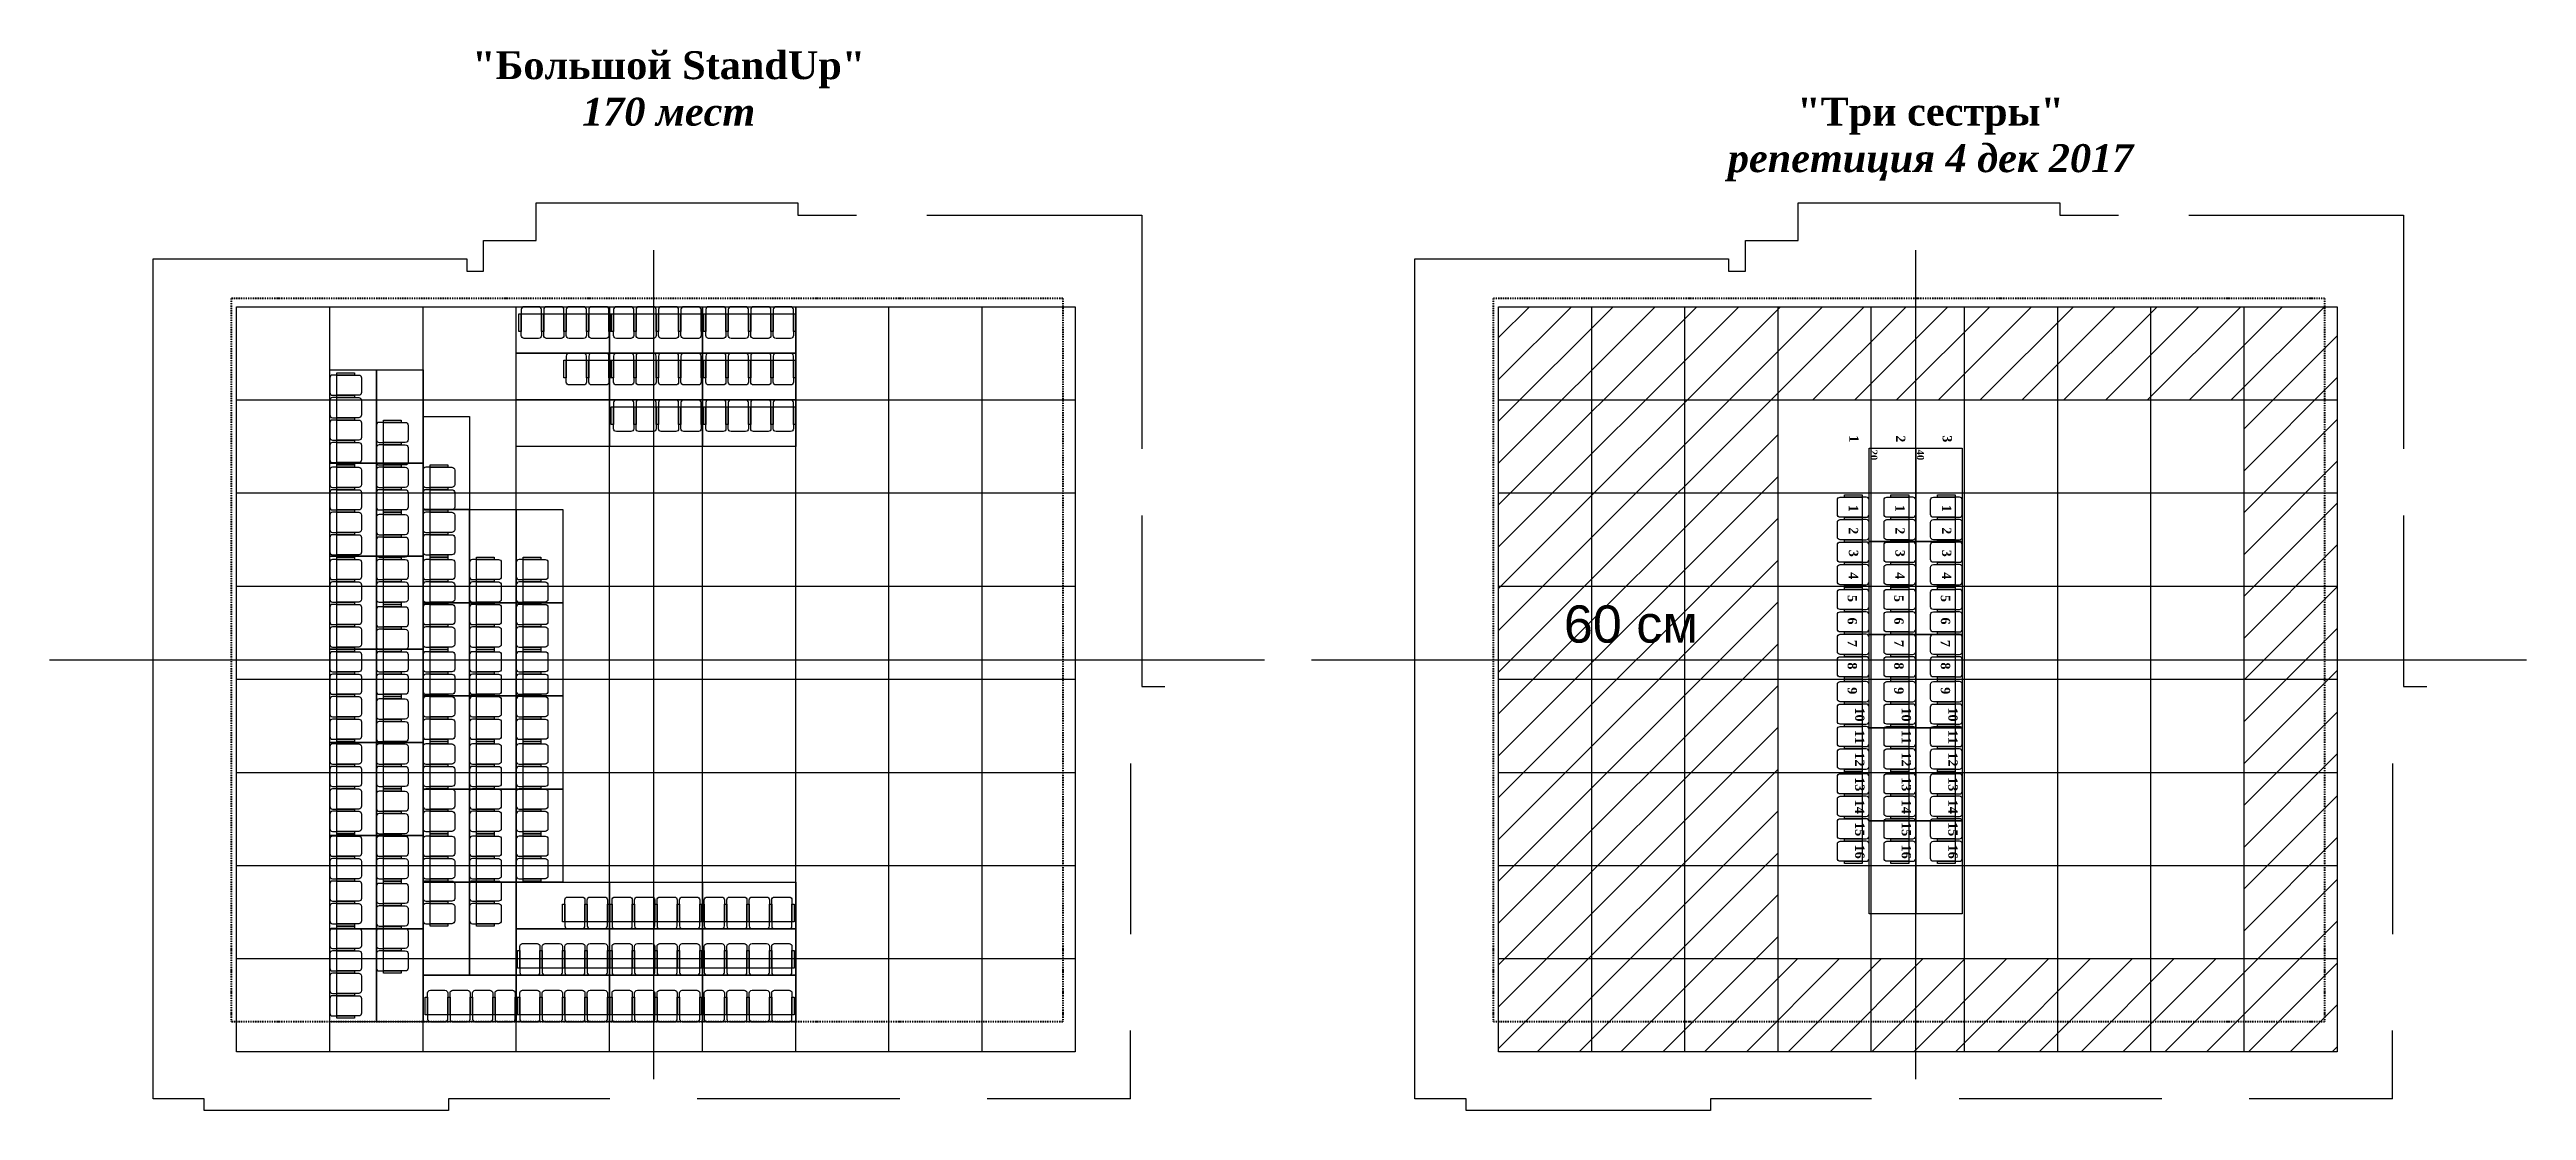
# Model space of a CAD drawing. Header units: millimetres. Extents: x -520232 to 211296, y -156633 to 78411.
# Drawn here: x -428767 to -375604, y -95142 to -72360 of the extents above; entities that cross this region are included whole.
import ezdxf

# ---------------------------------------------------------------- set-up
doc = ezdxf.new("R2010")
doc.units = ezdxf.units.MM
doc.linetypes.add('штрихпунктирнаяX2', pattern=[50.8, 25.4, -12.7, 0, -12.7])
for name, color, linetype in [('Декорации', 10, 'Continuous'), ('Оси', 7, 'Continuous'), ('Партер', 7, 'Continuous'), ('План галлереи', 7, 'Continuous'), ('План планшет1', 7, 'Continuous')]:
    doc.layers.add(name, color=color, linetype=linetype)
doc.layers.add('Сидения и станки', color=7, linetype='Continuous', lineweight=25)
doc.styles.get("Standard").update_dxf_attribs({"font": 'arial.ttf', "height": 300})

msp = doc.modelspace()

# ---------------------------------------------------------------- texts
at = {"layer": 'Декорации', "lineweight": 13, "insert": (-396264.253, -84295.696), "char_height": 800, "attachment_point": 1}
msp.add_mtext_dynamic_manual_height_columns('60 см', width=3457.1064, gutter_width=1500, heights=[2095.774], dxfattribs=at)
at = {"layer": 'Партер', "char_height": 600, "width": 15854.2162, "attachment_point": 5}
for s, insert in [('{\\fTimes New Roman|b1|i0|c204|p18;"Большой \\fTimes New Roman|b1|i0|c0|p18;StandUp\\fTimes New Roman|b1|i0|c204|p18;"\\P\\fTimes New Roman|b1|i1|c0|p18;170\\fTimes New Roman|b1|i1|c204|p18; мест}', (-415478.575, -73199.974)), ('{\\fTimes New Roman|b1|i0|c204|p18;"Три сестры"\\P\\fTimes New Roman|b1|i1|c204|p18;репетиция 4 дек 2017}', (-388393.601, -74290.133))]:
    msp.add_mtext(s, dxfattribs=dict(at, insert=insert))
at = {"layer": 'Партер', "color": 5, "char_height": 200, "width": 500.97157, "attachment_point": 4, "rotation": 270}
for s, insert in [('{\\fTimes New Roman|b1|i0|c204|p18;  1}', (-390036.594, -80492.194)), ('{\\fTimes New Roman|b1|i0|c204|p18;  2}', (-389036.594, -80492.194)), ('{\\fTimes New Roman|b1|i0|c204|p18;  3}', (-388036.594, -80492.194))]:
    msp.add_mtext(s, dxfattribs=dict(at, insert=insert))
at = {"layer": 'Партер', "color": 0, "char_height": 150, "width": 439.43737, "attachment_point": 4, "rotation": 270}
for s, insert in [('{\\fTimes New Roman|b1|i0|c204|p18; 20}', (-389611.176, -80895.601)), ('{\\fTimes New Roman|b1|i0|c204|p18; 40}', (-388611.176, -80895.601))]:
    msp.add_mtext(s, dxfattribs=dict(at, insert=insert))
at = {"layer": 'Партер', "color": 3, "char_height": 200, "width": 382.44924, "attachment_point": 4, "rotation": 270}
for s, insert in [('{\\fTimes New Roman|b1|i0|c204|p18;  1}', (-390048.454, -81984.851)), ('{\\fTimes New Roman|b1|i0|c204|p18;  1}', (-389048.454, -81984.851)), ('{\\fTimes New Roman|b1|i0|c204|p18;  1}', (-388048.454, -81984.851)), ('{\\fTimes New Roman|b1|i0|c204|p18;  2}', (-390048.454, -82467.351)), ('{\\fTimes New Roman|b1|i0|c204|p18;  2}', (-389048.454, -82467.351)), ('{\\fTimes New Roman|b1|i0|c204|p18;  2}', (-388048.454, -82467.351)), ('{\\fTimes New Roman|b1|i0|c204|p18;  3}', (-390048.454, -82949.851)), ('{\\fTimes New Roman|b1|i0|c204|p18;  3}', (-389048.454, -82949.851)), ('{\\fTimes New Roman|b1|i0|c204|p18;  3}', (-388048.454, -82949.851)), ('{\\fTimes New Roman|b1|i0|c204|p18;  4}', (-390048.454, -83432.351)), ('{\\fTimes New Roman|b1|i0|c204|p18;  4}', (-389048.454, -83432.351)), ('{\\fTimes New Roman|b1|i0|c204|p18;  4}', (-388048.454, -83432.351)), ('{\\fTimes New Roman|b1|i0|c204|p18;  5}', (-390074.469, -83921.513)), ('{\\fTimes New Roman|b1|i0|c204|p18;  5}', (-389074.469, -83921.513)), ('{\\fTimes New Roman|b1|i0|c204|p18;  5}', (-388074.469, -83921.513)), ('{\\fTimes New Roman|b1|i0|c204|p18;  6}', (-390074.469, -84404.013)), ('{\\fTimes New Roman|b1|i0|c204|p18;  7}', (-390074.469, -84886.513)), ('{\\fTimes New Roman|b1|i0|c204|p18;  6}', (-389074.469, -84404.013)), ('{\\fTimes New Roman|b1|i0|c204|p18;  7}', (-389074.469, -84886.513)), ('{\\fTimes New Roman|b1|i0|c204|p18;  6}', (-388074.469, -84404.013)), ('{\\fTimes New Roman|b1|i0|c204|p18;  7}', (-388074.469, -84886.513)), ('{\\fTimes New Roman|b1|i0|c204|p18;  8}', (-390074.469, -85369.013)), ('{\\fTimes New Roman|b1|i0|c204|p18;  8}', (-389074.469, -85369.013)), ('{\\fTimes New Roman|b1|i0|c204|p18;  8}', (-388074.469, -85369.013)), ('{\\fTimes New Roman|b1|i0|c204|p18;  9}', (-390074.469, -85901.513)), ('{\\fTimes New Roman|b1|i0|c204|p18;  9}', (-389074.469, -85901.513)), ('{\\fTimes New Roman|b1|i0|c204|p18;  9}', (-388074.469, -85901.513)), ('{\\fTimes New Roman|b1|i0|c204|p18;  10}', (-389913.768, -86488.255)), ('{\\fTimes New Roman|b1|i0|c204|p18;  10}', (-388913.768, -86488.255)), ('{\\fTimes New Roman|b1|i0|c204|p18;  10}', (-387913.768, -86488.255)), ('{\\fTimes New Roman|b1|i0|c204|p18;  11}', (-389913.768, -86970.755)), ('{\\fTimes New Roman|b1|i0|c204|p18;  11}', (-388913.768, -86970.755)), ('{\\fTimes New Roman|b1|i0|c204|p18;  11}', (-387913.768, -86970.755)), ('{\\fTimes New Roman|b1|i0|c204|p18;  12}', (-389913.768, -87453.255)), ('{\\fTimes New Roman|b1|i0|c204|p18;  12}', (-388913.768, -87453.255)), ('{\\fTimes New Roman|b1|i0|c204|p18;  12}', (-387913.768, -87453.255)), ('{\\fTimes New Roman|b1|i0|c204|p18;  13}', (-389913.768, -87985.755)), ('{\\fTimes New Roman|b1|i0|c204|p18;  13}', (-388913.768, -87985.755)), ('{\\fTimes New Roman|b1|i0|c204|p18;  13}', (-387913.768, -87985.755)), ('{\\fTimes New Roman|b1|i0|c204|p18;  14}', (-389913.768, -88468.255)), ('{\\fTimes New Roman|b1|i0|c204|p18;  14}', (-388913.768, -88468.255)), ('{\\fTimes New Roman|b1|i0|c204|p18;  14}', (-387913.768, -88468.255)), ('{\\fTimes New Roman|b1|i0|c204|p18;  15}', (-389913.768, -88950.755)), ('{\\fTimes New Roman|b1|i0|c204|p18;  15}', (-388913.768, -88950.755)), ('{\\fTimes New Roman|b1|i0|c204|p18;  15}', (-387913.768, -88950.755)), ('{\\fTimes New Roman|b1|i0|c204|p18;  16}', (-389913.768, -89433.255)), ('{\\fTimes New Roman|b1|i0|c204|p18;  16}', (-388913.768, -89433.255)), ('{\\fTimes New Roman|b1|i0|c204|p18;  16}', (-387913.768, -89433.255))]:
    msp.add_mtext(s, dxfattribs=dict(at, insert=insert))

# ---------------------------------------------------------------- blocks, each defined once
blk = doc.blocks.new('A$C20D4365F')
at = {"layer": 'Сидения и станки'}
for points in [[(-1231.25, 380), (-1181.25, 380), (-1181.25, 0), (-1231.25, 0)], [(-748.75, 380), (-698.75, 380), (-698.75, 0), (-748.75, 0)], [(-266.25, 380), (-216.25, 380), (-216.25, 0), (-266.25, 0)], [(216.25, 380), (266.25, 380), (266.25, 0), (216.25, 0)], [(698.75, 380), (748.75, 380), (748.75, 0), (698.75, 0)]]:
    blk.add_lwpolyline(points, close=True, dxfattribs=at)
for points in [[(-1121.25, 530), (-808.75, 530, -0.41421356), (-748.75, 470), (-748.75, 0), (-1181.25, 0), (-1181.25, 470, -0.41421356)], [(-748.75, 0), (-1181.25, 0), (-1181.25, -90, 0.41421356), (-1121.25, -150), (-808.75, -150, 0.41421356), (-748.75, -90)], [(-638.75, 530), (-326.25, 530, -0.41421356), (-266.25, 470), (-266.25, 0), (-698.75, 0), (-698.75, 470, -0.41421356)], [(-266.25, 0), (-698.75, 0), (-698.75, -90, 0.41421356), (-638.75, -150), (-326.25, -150, 0.41421356), (-266.25, -90)], [(-156.25, 530), (156.25, 530, -0.41421356), (216.25, 470), (216.25, 0), (-216.25, 0), (-216.25, 470, -0.41421356)], [(216.25, 0), (-216.25, 0), (-216.25, -90, 0.41421356), (-156.25, -150), (156.25, -150, 0.41421356), (216.25, -90)], [(326.25, 530), (638.75, 530, -0.41421356), (698.75, 470), (698.75, 0), (266.25, 0), (266.25, 470, -0.41421356)], [(698.75, 0), (266.25, 0), (266.25, -90, 0.41421356), (326.25, -150), (638.75, -150, 0.41421356), (698.75, -90)]]:
    blk.add_lwpolyline(points, format="xyb", close=True, dxfattribs=at)
blk = doc.blocks.new('Кресло 2')
at = {"layer": 'Сидения и станки'}
for points in [[(86676, 35763), (86988, 35763, -0.414214), (87048, 35703), (87048, 35233), (86616, 35233), (86616, 35703, -0.414214)], [(87158, 35763), (87471, 35763, -0.414214), (87531, 35703), (87531, 35233), (87098, 35233), (87098, 35703, -0.414214)], [(87048, 35233), (86616, 35233), (86616, 35143, 0.414214), (86676, 35083), (86988, 35083, 0.414214), (87048, 35143)], [(87531, 35233), (87098, 35233), (87098, 35143, 0.414214), (87158, 35083), (87471, 35083, 0.414214), (87531, 35143)]]:
    blk.add_lwpolyline(points, format="xyb", close=True, dxfattribs=at)
for points in [[(86566, 35613), (86616, 35613), (86616, 35233), (86566, 35233)], [(87048, 35613), (87098, 35613), (87098, 35233), (87048, 35233)], [(87531, 35613), (87581, 35613), (87581, 35233), (87531, 35233)]]:
    blk.add_lwpolyline(points, close=True, dxfattribs=at)
blk = doc.blocks.new('Партер Стендап')
at = {"layer": 'Партер'}
for points in [[(-387623, -154377), (-387623, -153377), (-385623, -153377), (-385623, -154377), (-387623, -154377)], [(-385623, -154377), (-385623, -153377), (-383623, -153377), (-383623, -154377), (-385623, -154377)], [(-383623, -154377), (-383623, -153377), (-381623, -153377), (-381623, -154377), (-383623, -154377)], [(-387623, -155377), (-387623, -154377), (-385623, -154377), (-385623, -155377), (-387623, -155377)], [(-385623, -155377), (-385623, -154377), (-383623, -154377), (-383623, -155377), (-385623, -155377)], [(-383623, -155377), (-383623, -154377), (-381623, -154377), (-381623, -155377), (-383623, -155377)], [(-390623, -156734), (-391623, -156734), (-391623, -154734), (-390623, -154734), (-390623, -156734)], [(-389623, -156734), (-390623, -156734), (-390623, -154734), (-389623, -154734), (-389623, -156734)], [(-388623, -157734), (-389623, -157734), (-389623, -155734), (-388623, -155734), (-388623, -157734)], [(-387623, -156377), (-387623, -155377), (-385623, -155377), (-385623, -156377), (-387623, -156377)], [(-385623, -156377), (-385623, -155377), (-383623, -155377), (-383623, -156377), (-385623, -156377)], [(-383623, -156377), (-383623, -155377), (-381623, -155377), (-381623, -156377), (-383623, -156377)], [(-390623, -158734), (-391623, -158734), (-391623, -156734), (-390623, -156734), (-390623, -158734)], [(-389623, -158734), (-390623, -158734), (-390623, -156734), (-389623, -156734), (-389623, -158734)], [(-388623, -159734), (-389623, -159734), (-389623, -157734), (-388623, -157734), (-388623, -159734)], [(-387623, -159734), (-388623, -159734), (-388623, -157734), (-387623, -157734), (-387623, -159734)], [(-386623, -159734), (-387623, -159734), (-387623, -157734), (-386623, -157734), (-386623, -159734)], [(-390623, -160734), (-391623, -160734), (-391623, -158734), (-390623, -158734), (-390623, -160734)], [(-389623, -160734), (-390623, -160734), (-390623, -158734), (-389623, -158734), (-389623, -160734)], [(-388623, -161734), (-389623, -161734), (-389623, -159734), (-388623, -159734), (-388623, -161734)], [(-387623, -161734), (-388623, -161734), (-388623, -159734), (-387623, -159734), (-387623, -161734)], [(-386623, -161734), (-387623, -161734), (-387623, -159734), (-386623, -159734), (-386623, -161734)], [(-390623, -162734), (-391623, -162734), (-391623, -160734), (-390623, -160734), (-390623, -162734)], [(-389623, -162734), (-390623, -162734), (-390623, -160734), (-389623, -160734), (-389623, -162734)], [(-388623, -163734), (-389623, -163734), (-389623, -161734), (-388623, -161734), (-388623, -163734)], [(-387623, -163734), (-388623, -163734), (-388623, -161734), (-387623, -161734), (-387623, -163734)], [(-386623, -163734), (-387623, -163734), (-387623, -161734), (-386623, -161734), (-386623, -163734)], [(-390623, -164734), (-391623, -164734), (-391623, -162734), (-390623, -162734), (-390623, -164734)], [(-389623, -164734), (-390623, -164734), (-390623, -162734), (-389623, -162734), (-389623, -164734)], [(-388623, -165734), (-389623, -165734), (-389623, -163734), (-388623, -163734), (-388623, -165734)], [(-387623, -165734), (-388623, -165734), (-388623, -163734), (-387623, -163734), (-387623, -165734)], [(-386623, -165734), (-387623, -165734), (-387623, -163734), (-386623, -163734), (-386623, -165734)], [(-390623, -166734), (-391623, -166734), (-391623, -164734), (-390623, -164734), (-390623, -166734)], [(-389623, -166734), (-390623, -166734), (-390623, -164734), (-389623, -164734), (-389623, -166734)], [(-388623, -167734), (-389623, -167734), (-389623, -165734), (-388623, -165734), (-388623, -167734)], [(-387623, -167734), (-388623, -167734), (-388623, -165734), (-387623, -165734), (-387623, -167734)], [(-387623, -166734), (-387623, -165734), (-385623, -165734), (-385623, -166734), (-387623, -166734)], [(-385623, -166734), (-385623, -165734), (-383623, -165734), (-383623, -166734), (-385623, -166734)], [(-383623, -166734), (-383623, -165734), (-381623, -165734), (-381623, -166734), (-383623, -166734)], [(-390623, -168734), (-391623, -168734), (-391623, -166734), (-390623, -166734), (-390623, -168734)], [(-389623, -168734), (-390623, -168734), (-390623, -166734), (-389623, -166734), (-389623, -168734)], [(-387623, -167734), (-387623, -166734), (-385623, -166734), (-385623, -167734), (-387623, -167734)], [(-385623, -167734), (-385623, -166734), (-383623, -166734), (-383623, -167734), (-385623, -167734)], [(-383623, -167734), (-383623, -166734), (-381623, -166734), (-381623, -167734), (-383623, -167734)], [(-389623, -168734), (-389623, -167734), (-387623, -167734), (-387623, -168734), (-389623, -168734)], [(-387623, -168734), (-387623, -167734), (-385623, -167734), (-385623, -168734), (-387623, -168734)], [(-385623, -168734), (-385623, -167734), (-383623, -167734), (-383623, -168734), (-385623, -168734)], [(-383623, -168734), (-383623, -167734), (-381623, -167734), (-381623, -168734), (-383623, -168734)]]:
    blk.add_lwpolyline(points, dxfattribs=at)
at = {"layer": 'Декорации', "color": 5, "lineweight": 20}
for p, rotation in [((-299017, -119294), 180), ((-422706, -78130), 270)]:
    blk.add_blockref('Кресло 2', p, dxfattribs=dict(at, rotation=rotation))
blk.add_blockref('Кресло 2', (-473196, -201817), dxfattribs=at)
at = {"layer": 'Сидения и станки'}
for p, rotation in [((-386815, -153527), 180), ((-384835, -153527), 180), ((-382855, -153527), 180), ((-384835, -154527), 180), ((-382855, -154527), 180), ((-391473, -156027), 270), ((-384835, -155527), 180), ((-382855, -155527), 180), ((-390473, -157042), 270), ((-391473, -158007), 270), ((-389473, -158007), 270), ((-390473, -159022), 270), ((-391473, -159987), 270), ((-389473, -159987), 270), ((-388473, -159987), 270), ((-387473, -159987), 270), ((-390473, -161002), 270), ((-391473, -161967), 270), ((-389473, -161967), 270), ((-388473, -161967), 270), ((-387473, -161967), 270), ((-390473, -162982), 270), ((-391473, -163947), 270), ((-389473, -163947), 270), ((-388473, -163947), 270), ((-387473, -163947), 270), ((-390473, -164962), 270), ((-391473, -165927), 270), ((-389473, -165927), 270), ((-388473, -165927), 270), ((-390473, -166942), 270), ((-391473, -167907), 270)]:
    blk.add_blockref('A$C20D4365F', p, dxfattribs=dict(at, rotation=rotation))
for p in [(-384384, -166584), (-382404, -166584), (-386364, -167584), (-384384, -167584), (-382404, -167584), (-388344, -168584), (-386364, -168584), (-384384, -168584), (-382404, -168584)]:
    blk.add_blockref('A$C20D4365F', p, dxfattribs=at)

# ---------------------------------------------------------------- hatches: boundary and pattern name
at = {"layer": 'Декорации', "lineweight": 13}
h = msp.add_hatch(dxfattribs=at)
h.set_pattern_fill('ANSI31', color=256, scale=200)
h.set_pattern_definition([(45, (-85399.6, 26276.5), (-449.0128, 449.0128), [])])
h.paths.add_polyline_path([(-379665.759, -77881.631), (-397665.759, -77881.631), (-397665.759, -93881.631), (-379665.759, -93881.631)])
h.paths.add_polyline_path([(-391665.759, -79881.631), (-381665.759, -79881.631), (-381665.759, -91881.631), (-391665.759, -91881.631)], flags=16)

# ---------------------------------------------------------------- linework, layer by layer
for points in [[(-379665.759, -77881.631), (-379665.759, -93881.631), (-397665.759, -93881.631), (-397665.759, -77881.631), (-379665.759, -77881.631)], [(-381665.759, -79881.631), (-381665.759, -91881.631), (-391665.759, -91881.631), (-391665.759, -79881.631), (-381665.759, -79881.631)]]:
    msp.add_lwpolyline(points, dxfattribs=at)
at = {"layer": 'Декорации', "color": 5, "lineweight": 20}
msp.add_lwpolyline([(-414750.732, -83881.631), (-414750.732, -87881.631), (-408750.732, -87881.631), (-408750.732, -83881.631), (-414750.732, -83881.631)], dxfattribs=at)
at = {"layer": 'Оси'}
for p, q in [((-415804.232, -76670.089), (-415804.232, -94467.016)), ((-388719.259, -76670.089), (-388719.259, -94467.016)), ((-402688.915, -85471.131), (-428766.552, -85471.131)), ((-375603.942, -85471.131), (-401681.578, -85471.131))]:
    msp.add_line(p, q, dxfattribs=at)
at = {"layer": 'Партер'}
for points in [[(-389713.135, -80921.631), (-388713.135, -80921.631), (-388713.135, -82921.631), (-389713.135, -82921.631), (-389713.135, -80921.631)], [(-388713.135, -80921.631), (-387713.135, -80921.631), (-387713.135, -82921.631), (-388713.135, -82921.631), (-388713.135, -80921.631)], [(-389713.135, -82921.631), (-388713.135, -82921.631), (-388713.135, -84921.631), (-389713.135, -84921.631), (-389713.135, -82921.631)], [(-388713.135, -82921.631), (-387713.135, -82921.631), (-387713.135, -84921.631), (-388713.135, -84921.631), (-388713.135, -82921.631)], [(-389713.135, -84921.631), (-388713.135, -84921.631), (-388713.135, -86921.631), (-389713.135, -86921.631), (-389713.135, -84921.631)], [(-388713.135, -84921.631), (-387713.135, -84921.631), (-387713.135, -86921.631), (-388713.135, -86921.631), (-388713.135, -84921.631)], [(-389713.135, -86921.631), (-388713.135, -86921.631), (-388713.135, -88921.631), (-389713.135, -88921.631), (-389713.135, -86921.631)], [(-388713.135, -86921.631), (-387713.135, -86921.631), (-387713.135, -88921.631), (-388713.135, -88921.631), (-388713.135, -86921.631)], [(-389713.135, -88921.631), (-388713.135, -88921.631), (-388713.135, -90921.631), (-389713.135, -90921.631), (-389713.135, -88921.631)], [(-388713.135, -88921.631), (-387713.135, -88921.631), (-387713.135, -90921.631), (-388713.135, -90921.631), (-388713.135, -88921.631)]]:
    msp.add_lwpolyline(points, dxfattribs=at)
at = {"layer": 'План галлереи', "linetype": 'штрихпунктирнаяX2', "lineweight": 40}
for p, q in [((-424867.732, -77703.631), (-424867.732, -93238.631)), ((-407020.732, -77703.631), (-424867.732, -77703.631)), ((-407020.732, -77703.631), (-407020.732, -93238.631)), ((-397782.759, -77703.631), (-397782.759, -93238.631)), ((-379935.759, -77703.631), (-397782.759, -77703.631)), ((-379935.759, -77703.631), (-379935.759, -93238.631)), ((-407020.732, -93238.631), (-424867.732, -93238.631)), ((-379935.759, -93238.631), (-397782.759, -93238.631))]:
    msp.add_line(p, q, dxfattribs=at)
at = {"layer": 'План планшет1', "color": 254}
for p, q in [((-418321.732, -76462.631), (-418321.732, -75651.631)), ((-418321.732, -75651.631), (-412705.732, -75651.631)), ((-412705.732, -75651.631), (-412705.732, -75919.631)), ((-412705.732, -75919.631), (-411445.732, -75919.631)), ((-409933.732, -75919.631), (-405325.732, -75919.631)), ((-405325.732, -75919.631), (-405325.732, -80930.631)), ((-391236.759, -76462.631), (-391236.759, -75651.631)), ((-391236.759, -75651.631), (-385620.759, -75651.631)), ((-385620.759, -75651.631), (-385620.759, -75919.631)), ((-385620.759, -75919.631), (-384360.759, -75919.631)), ((-382848.759, -75919.631), (-378240.759, -75919.631)), ((-378240.759, -75919.631), (-378240.759, -80930.631)), ((-419453.732, -77116.631), (-419453.732, -76462.631)), ((-419453.732, -76462.631), (-418321.732, -76462.631)), ((-392368.759, -77116.631), (-392368.759, -76462.631)), ((-392368.759, -76462.631), (-391236.759, -76462.631)), ((-426545.732, -94894.631), (-426545.732, -76856.631)), ((-426545.732, -76856.631), (-419812.732, -76856.631)), ((-419812.732, -76856.631), (-419812.732, -77116.631)), ((-399460.759, -94894.631), (-399460.759, -76856.631)), ((-399460.759, -76856.631), (-392727.759, -76856.631)), ((-392727.759, -76856.631), (-392727.759, -77116.631)), ((-419812.732, -77116.631), (-419812.732, -77116.631)), ((-419812.732, -77116.631), (-419453.732, -77116.631)), ((-392727.759, -77116.631), (-392727.759, -77116.631)), ((-392727.759, -77116.631), (-392368.759, -77116.631)), ((-424750.732, -93881.631), (-424750.732, -77881.631)), ((-424750.732, -77881.631), (-406750.732, -77881.631)), ((-422750.732, -93881.631), (-422750.732, -77881.631)), ((-420750.732, -93881.631), (-420750.732, -77881.631)), ((-418750.732, -93881.631), (-418750.732, -77881.631)), ((-416750.732, -93881.631), (-416750.732, -77881.631)), ((-414750.732, -93881.631), (-414750.732, -77881.631)), ((-412750.732, -93881.631), (-412750.732, -77881.631)), ((-410750.732, -93881.631), (-410750.732, -77881.631)), ((-408750.732, -93881.631), (-408750.732, -77881.631)), ((-406750.732, -77881.631), (-406750.732, -93881.631)), ((-397665.759, -93881.631), (-397665.759, -77881.631)), ((-397665.759, -77881.631), (-379665.759, -77881.631)), ((-395665.759, -93881.631), (-395665.759, -77881.631)), ((-393665.759, -93881.631), (-393665.759, -77881.631)), ((-391665.759, -93881.631), (-391665.759, -77881.631)), ((-389665.759, -93881.631), (-389665.759, -77881.631)), ((-387665.759, -93881.631), (-387665.759, -77881.631)), ((-385665.759, -93881.631), (-385665.759, -77881.631)), ((-383665.759, -93881.631), (-383665.759, -77881.631)), ((-381665.759, -93881.631), (-381665.759, -77881.631)), ((-379665.759, -77881.631), (-379665.759, -93881.631)), ((-424750.732, -79881.631), (-406750.732, -79881.631)), ((-397665.759, -79881.631), (-379665.759, -79881.631)), ((-424750.732, -81881.631), (-406750.732, -81881.631)), ((-405325.732, -82365.631), (-405325.732, -86035.631)), ((-397665.759, -81881.631), (-379665.759, -81881.631)), ((-378240.759, -82365.631), (-378240.759, -86035.631)), ((-424750.732, -83881.631), (-406750.732, -83881.631)), ((-397665.759, -83881.631), (-379665.759, -83881.631)), ((-424750.732, -85881.631), (-406750.732, -85881.631)), ((-405325.732, -86035.631), (-404825.732, -86035.631)), ((-397665.759, -85881.631), (-379665.759, -85881.631)), ((-378240.759, -86035.631), (-377740.759, -86035.631)), ((-405563.732, -87689.631), (-405563.732, -91354.631)), ((-378478.759, -87689.631), (-378478.759, -91354.631)), ((-424750.732, -87881.631), (-406750.732, -87881.631)), ((-397665.759, -87881.631), (-379665.759, -87881.631)), ((-424750.732, -89881.631), (-406750.732, -89881.631)), ((-397665.759, -89881.631), (-379665.759, -89881.631)), ((-424750.732, -91881.631), (-406750.732, -91881.631)), ((-397665.759, -91881.631), (-379665.759, -91881.631)), ((-405563.732, -94894.631), (-405563.732, -93423.631)), ((-378478.759, -94894.631), (-378478.759, -93423.631)), ((-406750.732, -93881.631), (-424750.732, -93881.631)), ((-379665.759, -93881.631), (-397665.759, -93881.631)), ((-425444.732, -94894.631), (-426545.732, -94894.631)), ((-425444.732, -95141.631), (-425444.732, -94894.631)), ((-420201.732, -95141.631), (-425444.732, -95141.631)), ((-416743.732, -94894.631), (-420201.732, -94894.631)), ((-420201.732, -94894.631), (-420201.732, -95141.631)), ((-410516.732, -94894.631), (-414864.732, -94894.631)), ((-405563.732, -94894.631), (-408639.732, -94894.631)), ((-398359.759, -94894.631), (-399460.759, -94894.631)), ((-398359.759, -95141.631), (-398359.759, -94894.631)), ((-393116.759, -95141.631), (-398359.759, -95141.631)), ((-389658.759, -94894.631), (-393116.759, -94894.631)), ((-393116.759, -94894.631), (-393116.759, -95141.631)), ((-383431.759, -94894.631), (-387779.759, -94894.631)), ((-378478.759, -94894.631), (-381554.759, -94894.631))]:
    msp.add_line(p, q, dxfattribs=at)

# ---------------------------------------------------------------- block references
at = {"layer": 'Декорации', "color": 5, "lineweight": 20}
msp.add_blockref('Партер Стендап', (-31127.412, 75495.307), dxfattribs=at)
at = {"layer": 'Партер', "rotation": 89.99999999999999}
for p in [(-389863.135, -82670.381), (-388863.135, -82670.381), (-387863.135, -82670.381), (-389863.135, -84650.381), (-388863.135, -84650.381), (-387863.135, -84650.381), (-389863.135, -86630.381), (-388863.135, -86630.381), (-387863.135, -86630.381), (-389863.135, -88610.381), (-388863.135, -88610.381), (-387863.135, -88610.381)]:
    msp.add_blockref('A$C20D4365F', p, dxfattribs=at)

msp.set_redraw_order([(e.dxf.handle, doc.entitydb.next_handle()) for e in msp.query("TEXT MTEXT ATTDEF DIMENSION ARC_DIMENSION")])  # texts and dimensions are drawn at this point

doc.saveas('drawing.dxf')
